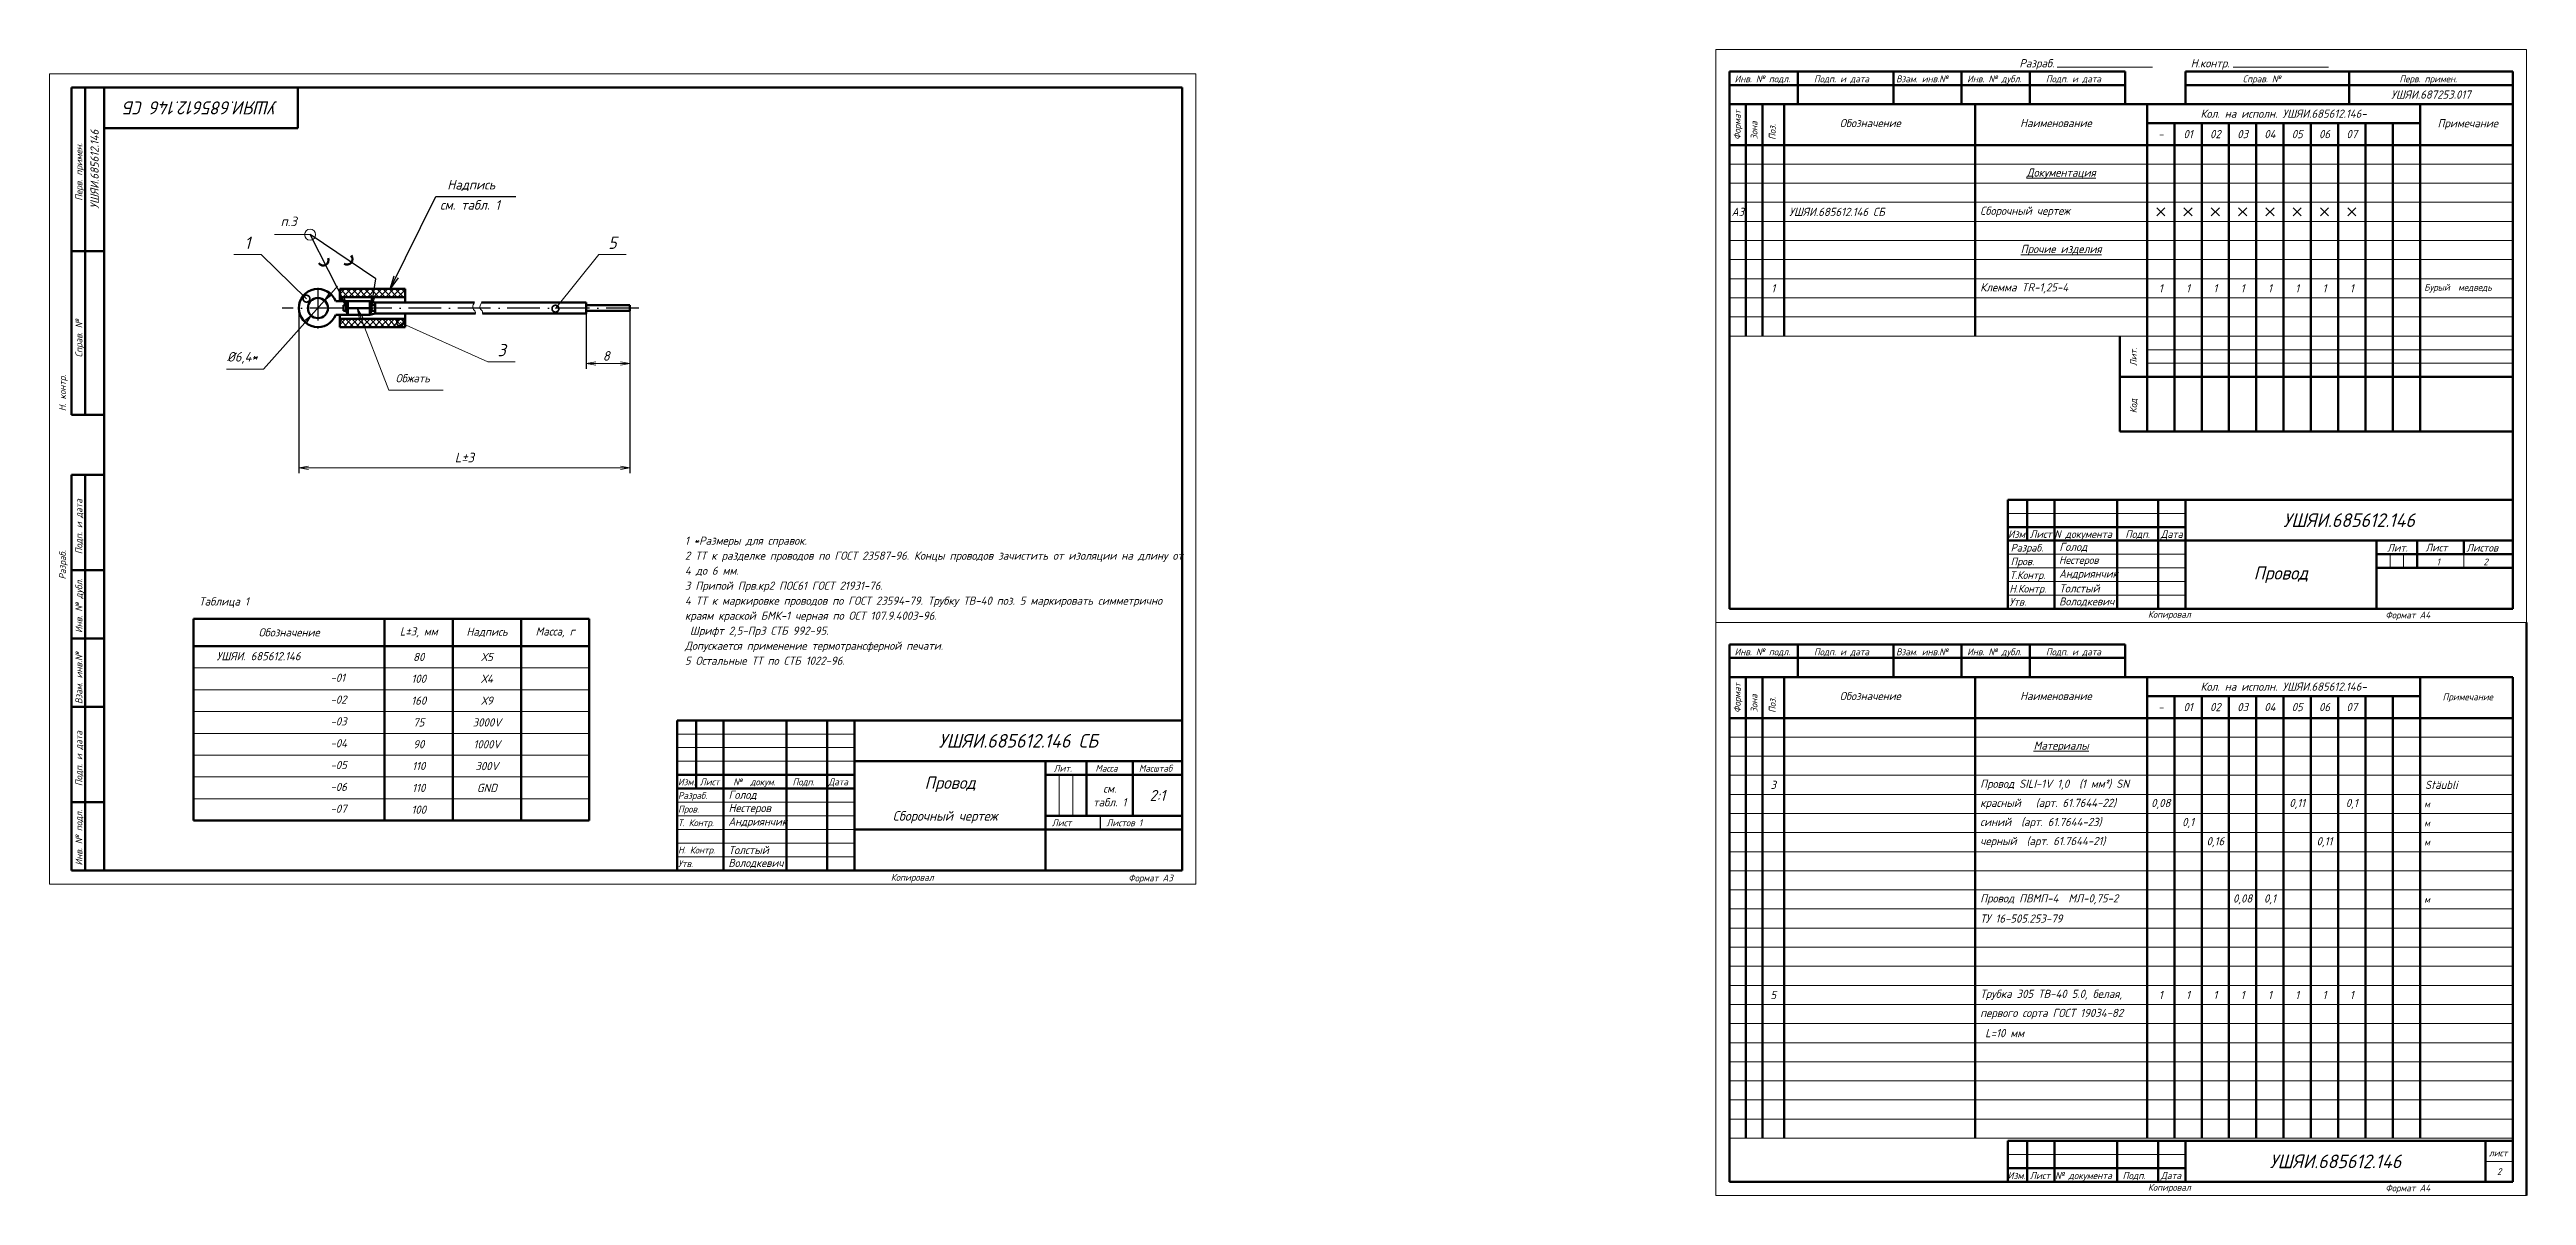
# Model space of a CAD drawing. Header units: millimetres. Extents: x 3219 to 51106, y -14166 to 2063.
# Drawn here: x 6642 to 7550, y 200 to 620 of the extents above; entities that cross this region are included whole.
import ezdxf
from ezdxf.enums import TextEntityAlignment as Align

# ---------------------------------------------------------------- set-up
doc = ezdxf.new("R2010")
doc.units = ezdxf.units.MM
doc.linetypes.add('ACAD_ISO10W100', pattern=[18, 12, -3, 0, -3])
doc.layers.get('0').update_dxf_attribs({"lineweight": 53})
for name, color, linetype, lineweight in [('01', 254, 'Continuous', 70), ('1', 1, 'Continuous', 18), ('TONK', 3, 'Continuous', 20), ('Оси', 3, 'ACAD_ISO10W100', 25), ('Размеры', 2, 'Continuous', 18), ('текст', 4, 'Continuous', 20), ('Штриховка', 80, 'Continuous', 20)]:
    doc.layers.add(name, color=color, linetype=linetype, lineweight=lineweight)
doc.layers.add('FORMAT', color=2, linetype='Continuous')
doc.styles.add('Arial', font='arial.ttf', dxfattribs={"height": 3})
doc.styles.add('гост', font='GOST Common Italic.ttf')
doc.dimstyles.new('Arial', dxfattribs={"dimscale": 0, "dimtxt": 3, "dimasz": 3, "dimexe": 2, "dimexo": 0, "dimgap": 2, "dimtad": 1, "dimtoh": 1, "dimdec": 1, "dimrnd": 0.1, "dimzin": 9, "dimtxsty": 'Arial', "dimblk": 'OPEN', "dimcen": -3, "dimdle": 1.25, "dimclrd": 256, "dimclre": 256, "dimclrt": 256, "dimadec": 1, "dimazin": 2, "dimtfac": 1, "dimtdec": 1, "dimtmove": 0, "dimatfit": 3, "dimldrblk": 'DOTSMALL', "dimfxl": 2, "dimtvp": 1.5, "dimtolj": 1, "dimtzin": 1, "dimlwd": -1, "dimarcsym": 0})
doc.dimstyles.new('Arial гост', dxfattribs={"dimscale": 0, "dimtxt": 3.5, "dimasz": 3.5, "dimexe": 2, "dimexo": 0, "dimgap": 2, "dimtad": 1, "dimtoh": 1, "dimdec": 1, "dimrnd": 0.1, "dimzin": 9, "dimtxsty": 'гост', "dimblk": 'OPEN', "dimcen": -3, "dimdle": 1.25, "dimclrd": 256, "dimclre": 256, "dimclrt": 256, "dimadec": 1, "dimazin": 2, "dimtfac": 1, "dimtdec": 1, "dimtmove": 0, "dimatfit": 3, "dimldrblk": 'DOTSMALL', "dimfxl": 2, "dimtvp": 1.5, "dimtolj": 1, "dimtzin": 1, "dimlwd": -1, "dimarcsym": 0})
doc.dimstyles.new('Arial1', dxfattribs={"dimtxt": 3, "dimasz": 3, "dimexe": 2, "dimexo": 0, "dimgap": 2, "dimtad": 2, "dimdec": 1, "dimrnd": 0.1, "dimzin": 9, "dimtxsty": 'Arial', "dimblk": 'OPEN', "dimcen": -3, "dimdle": 1.25, "dimclrd": 256, "dimclre": 256, "dimclrt": 256, "dimadec": 0, "dimazin": 2, "dimtfac": 1, "dimtdec": 1, "dimtmove": 1, "dimatfit": 0, "dimldrblk": 'DOTSMALL', "dimfxl": 2, "dimtvp": 1.5, "dimtolj": 1, "dimtzin": 1, "dimlwd": 25, "dimlwe": 25, "dimarcsym": 0})
doc.dimstyles.new('Arial2  гост', dxfattribs={"dimscale": 0, "dimtxt": 3.5, "dimasz": 3.5, "dimexe": 2, "dimexo": 0, "dimgap": 1, "dimtad": 1, "dimtoh": 1, "dimdec": 1, "dimlfac": 0.5, "dimrnd": 0.1, "dimzin": 9, "dimtxsty": 'гост', "dimblk": 'OPEN', "dimcen": -4, "dimdle": 1.25, "dimclrd": 256, "dimclre": 256, "dimclrt": 256, "dimadec": 1, "dimazin": 2, "dimtfac": 1, "dimtdec": 1, "dimtmove": 0, "dimatfit": 3, "dimldrblk": 'DOTSMALL', "dimfxl": 2, "dimtvp": 1.5, "dimtolj": 1, "dimtzin": 1, "dimlwd": -1, "dimarcsym": 0})

msp = doc.modelspace()

# ---------------------------------------------------------------- texts
at = {"layer": 'FORMAT', "style": 'гост'}
for s, height, p in [('Справ. №', 2.5, (7452.84, 608.46)), ('Перв. примен.', 2.5, (7513.84, 608.46)), ('Примечание', 3, (7528.34, 591.96)), ('Примечание', 2.5, (7528.34, 381.96))]:
    msp.add_text(s, height=height, dxfattribs=at).set_placement(p, align=Align.CENTER)
for s, p in [('Перв. примен.', (6654.19, 575.59)), ('Справ. №', (6654.19, 514.59))]:
    msp.add_text(s, height=2.5, rotation=90, dxfattribs=at).set_placement(p, align=Align.CENTER)
at = {"layer": 'TONK', "style": 'гост'}
for s, height, p in [('Изм.', 2.8, (7359.84, 441.46)), ('Разраб.', 2.8, (7360.84, 436.46)), ('Лист', 2.8, (7367.84, 441.46)), ('N документа', 2.8, (7376.84, 441.46)), ('Подп.', 2.8, (7402.84, 441.46)), ('Дата', 2.8, (7415.84, 441.46)), ('Лит.', 2.8, (7498.84, 436.46)), ('Лист', 2.8, (7512.85, 436.53)), ('Листов ', 2.8, (7527.84, 436.46)), ('Пров.', 2.8, (7360.84, 431.46)), ('Т.Контр.', 2.8, (7360.52, 426.44)), ('1', 2.5, (7516.9, 431.42)), ('2', 2.5, (7534.1, 431.42)), ('Утв.', 2.8, (7360.37, 416.61)), ('Н.Контр.', 2.8, (7360.37, 421.43)), ('Изм.', 2.6, (7359.69, 206.46)), ('Лист', 2.6, (7367.84, 206.46)), ('№ документа', 2.6, (7377.1, 206.46)), ('Подп.', 2.6, (7401.84, 206.46)), ('Дата', 2.6, (7415.84, 206.46)), ('лист', 2.5, (7536.05, 214.8))]:
    msp.add_text(s, height=height, dxfattribs=at).set_placement(p)
for s, insert, char_height, width, attachment_point in [('{\\LДокументация}', (7379.34, 574.96), 3, 63, 5), (' Сборочный чертеж', (7347.84, 560.96), 3, 63, 4), (' УШЯИ.685612.146 СБ', (7277.84, 560.96), 3, 70, 4), ('{\\LПрочие изделия}', (7379.34, 546.96), 3, 63, 5), ('1', (7273.84, 532.96), 3, 8, 5), ('1', (7273.84, 532.96), 3, 8, 5), (' Клемма TR-1,25-4', (7347.84, 532.96), 3, 63, 4), (' Бурый  медведь', (7510.84, 532.96), 2.5, 34, 4), ('{\\LМатериалы}', (7379.34, 364.96), 3, 63, 5), ('3', (7273.84, 350.96), 3, 7.6276, 5), (' красный   (арт. 61.7644-22)  ', (7347.84, 343.96), 3, 63, 4), (' Провод SILI-1V 1,0  (1 мм²) SN', (7347.84, 350.96), 3, 63, 4), (' Stäubli ', (7510.84, 350.96), 3, 34, 4), (' синий  (арт. 61.7644-23)  ', (7347.84, 336.96), 3, 60, 4), (' м', (7510.84, 343.96), 2.5, 34, 4), (' м', (7510.84, 336.96), 2.5, 34, 4), (' черный  (арт. 61.7644-21)  ', (7347.84, 329.96), 3, 60, 4), (' м', (7510.84, 329.96), 2.5, 34, 4), (' Провод ПВМП-4  МЛ-0,75-2', (7347.84, 308.96), 3, 63, 4), (' м', (7510.84, 308.96), 2.5, 34, 4), (' ТУ 16-505.253-79', (7347.84, 301.96), 3, 63, 4), ('5', (7273.84, 273.96), 3, 8, 5), (' Трубка 305 ТВ-40 5.0, белая,', (7347.84, 273.96), 3, 63, 4), (' первого сорта ГОСТ 19034-82 ', (7347.84, 266.96), 3, 63, 4), ('  L=10 мм', (7347.84, 259.96), 3, 63, 4), ('2', (7539.84, 209.21), 2.5, 10, 5)]:
    msp.add_mtext(s, dxfattribs=dict(at, insert=insert, char_height=char_height, width=width, attachment_point=attachment_point))
at = {"layer": 'Размеры', "style": 'гост'}
for s, height, p in [('Инв. № подл.', 2.5, (7269.84, 608.46)), ('Подп. и дата', 2.5, (7298.84, 608.46)), ('Инв. № дубл.', 2.5, (7354.84, 608.46)), ('Разраб.', 3, (7370.44, 613.94)), ('Подп. и дата', 2.5, (7383.84, 608.46)), ('Н.контр.', 3, (7433.94, 613.94)), ('Обозначение', 3, (7309.4, 592.02)), ('Наименование', 3, (7377.42, 592.02)), ('Инв. № подл.', 2.5, (7269.84, 398.46)), ('Подп. и дата', 2.5, (7298.84, 398.46)), ('Инв. № дубл.', 2.5, (7354.84, 398.46)), ('Подп. и дата', 2.5, (7383.84, 398.46)), ('Обозначение', 3, (7309.4, 382.02)), ('Наименование', 3, (7377.42, 382.02))]:
    msp.add_text(s, height=height, dxfattribs=at).set_placement(p, align=Align.CENTER)
for s, height, p in [('Взам. инв.№', 2.5, (7318.84, 608.46)), ('Надпись ', 3.5, (6787.92, 569.16)), ('см. табл. 1', 3.5, (6785.3, 561.77)), ('п.3', 3.5, (6726.86, 555.74)), ('Обжать', 3, (6769.01, 498.49)), ('Взам. инв.№', 2.5, (7318.84, 398.46)), ('Сборочный чертеж', 3.5, (6951.18, 337.82))]:
    msp.add_text(s, height=height, dxfattribs=at).set_placement(p)
for s, p in [('Формат', (7261.88, 592.83)), ('Зона', (7268.06, 590.78)), ('Поз.', (7274.73, 590.22)), ('Лит.', (7407.06, 507.78)), ('Н. контр.', (6648.19, 494.59)), ('Код', (7407.06, 489.78)), ('Подп. и дата', (6654.19, 445.59)), ('Разраб.', (6648.19, 431.59)), ('Инв. № дубл.', (6654.19, 416.59)), ('Формат', (7261.88, 382.83)), ('Зона', (7268.06, 380.78)), ('Поз.', (7274.73, 380.22)), ('Подп. и дата', (6654.19, 360.59)), ('Инв. № подл.', (6654.19, 331.59))]:
    msp.add_text(s, height=2.5, rotation=90, dxfattribs=at).set_placement(p, align=Align.CENTER)
msp.add_text('Взам. инв.№', height=2.5, rotation=90, dxfattribs=at).set_placement((6654.19, 380.59))
at = {"layer": 'Размеры', "ltscale": 1.5, "attachment_point": 5, "style": 'гост'}
for s, insert, char_height, width, rotation in [('УШЯИ.685612.146 СБ', (6697.69, 599.09), 4.8, 71, 180), ('УШЯИ.685612.146', (6658.69, 576.59), 3, 60, 90)]:
    msp.add_mtext(s, dxfattribs=dict(at, insert=insert, char_height=char_height, width=width, rotation=rotation))
at = {"layer": 'Размеры', "style": 'гост'}
for s, insert, char_height, width, attachment_point in [('УШЯИ.687253.017', (7514.84, 603.96), 3, 60, 5), ('01', (7425.84, 589.46), 3, 10, 5), ('Кол. на исполн. УШЯИ.685612.146-', (7460.84, 596.96), 3, 100, 5), ('02', (7435.84, 589.46), 3, 10, 5), ('03', (7445.84, 589.46), 3, 10, 5), ('04', (7455.84, 589.46), 3, 10, 5), ('05', (7465.84, 589.46), 3, 10, 5), ('06', (7475.84, 589.46), 3, 10, 5), ('07', (7485.84, 589.46), 3, 10, 5), ('-', (7415.84, 589.46), 3, 10, 5), ('А3', (7260.84, 560.96), 3, 6, 5), ('1', (6714.72, 549.64), 4.5, 10, 5), ('5', (6848.47, 549.64), 4.5, 10, 5), ('1', (7415.84, 532.96), 3, 10, 5), ('1', (7425.84, 532.96), 3, 10, 5), ('1', (7435.84, 532.96), 3, 10, 5), ('1', (7445.84, 532.96), 3, 10, 5), ('1', (7455.84, 532.96), 3, 10, 5), ('1', (7465.84, 532.96), 3, 10, 5), ('1', (7475.84, 532.96), 3, 10, 5), ('1', (7485.84, 532.96), 3, 10, 5), ('3', (6807.85, 510.3), 4.5, 10, 5), ('УШЯИ.685612.146', (7484.84, 447.96), 5, 120, 5), (' Голод', (7376.84, 437.96), 3, 23, 4), (' Андриянчик', (7376.84, 427.96), 2.9, 23, 4), (' Нестеров ', (7376.84, 432.96), 2.8, 23, 4), (' Володкевич', (7376.84, 417.96), 2.9, 23, 4), (' Толстый', (7376.84, 422.96), 3, 23, 4), ('Кол. на исполн. УШЯИ.685612.146-', (7460.84, 386.96), 3, 100, 5), ('-', (7415.84, 379.46), 3, 10, 5), ('01', (7425.84, 379.46), 3, 10, 5), ('02', (7435.84, 379.46), 3, 10, 5), ('03', (7445.84, 379.46), 3, 10, 5), ('04', (7455.84, 379.46), 3, 10, 5), ('05', (7465.84, 379.46), 3, 10, 5), ('06', (7475.84, 379.46), 3, 10, 5), ('07', (7485.84, 379.46), 3, 10, 5), (' Голод ', (6889.19, 347.09), 3, 23, 4), ('см.\\Pтабл. 1', (7030.69, 347.09), 3, 17, 5), ('2:1', (7048.19, 347.09), 4, 18, 5), ('0,08', (7415.84, 343.96), 3, 10, 5), ('0,11', (7465.84, 343.96), 3, 10, 5), ('0,1', (7485.84, 343.96), 3, 10, 5), (' Андриянчик', (6889.19, 337.09), 2.9, 23, 4), (' Нестеров ', (6889.19, 342.09), 3, 23, 4), ('0,1', (7425.84, 336.96), 3, 10, 5), (' Толстый', (6889.19, 327.09), 3, 23, 4), ('0,16', (7435.84, 329.96), 3, 10, 5), ('0,11', (7475.84, 329.96), 3, 10, 5), (' Володкевич', (6889.19, 322.09), 2.9, 23, 4), ('0,08', (7445.84, 308.96), 3, 10, 5), ('0,1', (7455.84, 308.96), 3, 10, 5), ('1', (7415.84, 273.96), 3, 10, 5), ('1', (7425.84, 273.96), 3, 10, 5), ('1', (7435.84, 273.96), 3, 10, 5), ('1', (7445.84, 273.96), 3, 10, 5), ('1', (7455.84, 273.96), 3, 10, 5), ('1', (7465.84, 273.96), 3, 10, 5), ('1', (7475.84, 273.96), 3, 10, 5), ('1', (7485.84, 273.96), 3, 10, 5), ('УШЯИ.685612.146', (7479.84, 212.96), 5, 110, 5)]:
    msp.add_mtext(s, dxfattribs=dict(at, insert=insert, char_height=char_height, width=width, attachment_point=attachment_point))
at = {"layer": 'Размеры', "insert": (6875.02, 441.96), "char_height": 3, "width": 183.2481, "attachment_point": 1, "line_spacing_factor": 1.1, "style": 'гост'}
msp.add_mtext('1 *Размеры для справок.\\P2 ТТ к разделке проводов по ГОСТ 23587-96. Концы проводов зачистить от изоляции на длину от 4 до 6 мм.\\P3 Припой Прв.кр2 ПОС61 ГОСТ 21931-76.\\P4 ТТ к маркировке проводов по ГОСТ 23594-79. Трубку ТВ-40 поз. 5 маркировать симметрично краям краской БМК-1 черная по ОСТ 107.9.4003-96.\\P Шрифт 2,5-Пр3 СТБ 992-95.\\PДопускается применение термотрансферной печати.\\P5 Остальные ТТ по СТБ 1022-96.', dxfattribs=at)
at = {"layer": 'Размеры', "ltscale": 1.5, "attachment_point": 5, "style": 'гост'}
for s, insert, char_height, width in [('Провод', (7459.84, 427.96), 4.8, 70), ('УШЯИ.685612.146 СБ', (6997.19, 367.09), 5, 120), ('Провод', (6972.19, 351.14), 4.5, 70)]:
    msp.add_mtext(s, dxfattribs=dict(at, insert=insert, char_height=char_height, width=width))
at = {"layer": 'текст', "style": 'гост'}
for s, p in [('Таблица 1', (6696.99, 416.68)), ('УШЯИ. 685612.146', (6703.41, 396.62)), ('-01', (6745.13, 388.71)), ('-02', (6745.13, 380.71)), ('-03', (6745.13, 372.71)), ('-04', (6745.13, 364.71)), ('-05', (6745.13, 356.71)), ('-06', (6745.13, 348.71)), ('-07', (6745.13, 340.71))]:
    msp.add_text(s, height=3, dxfattribs=at).set_placement(p)
at = {"layer": 'текст', "char_height": 3, "attachment_point": 5, "style": 'гост'}
for s, insert, width in [('L%%P3, мм', (6777.48, 406.84), 25), ('Надпись', (6802.48, 406.84), 25), ('Масса, г', (6827.48, 406.84), 25), ('Обозначение', (6729.98, 406.84), 70), ('100', (6777.48, 389.84), 25), ('80', (6777.48, 397.84), 25), ('Х4', (6802.48, 389.84), 25), ('Х5', (6802.48, 397.84), 25), ('160', (6777.48, 381.84), 25), ('Х9', (6802.48, 381.84), 25), ('75', (6777.48, 373.84), 25), ('3000V', (6802.48, 373.84), 25), ('90', (6777.48, 365.84), 25), ('1000V', (6802.48, 365.84), 25), ('110', (6777.48, 357.84), 25), ('300V', (6802.48, 357.84), 25), ('110', (6777.48, 349.84), 25), ('GND', (6802.48, 349.84), 25), ('100', (6777.48, 341.84), 25)]:
    msp.add_mtext(s, dxfattribs=dict(at, insert=insert, width=width))
at = {"layer": 'Штриховка', "style": 'гост'}
for s, p in [('Копировал', (7411.14, 412.18)), ('Формат А4', (7498.15, 411.96)), ('Изм.', (6872.49, 350.8)), ('Разраб.', (6872.49, 345.8)), ('Лист', (6880.49, 350.8)), ('Дата', (6927.6, 350.8)), ('Пров.', (6872.49, 340.8)), ('Т. Контр.', (6872.49, 335.8)), ('Лист ', (7009.49, 335.8)), ('Листов 1', (7029.49, 335.8)), ('Н. Контр.', (6872.49, 325.8)), ('Утв.', (6872.49, 320.8)), ('Копировал', (6950.49, 315.8)), ('Формат А3', (7037.5, 315.59)), ('Копировал', (7411.14, 202.18)), ('Формат А4', (7498.15, 201.96))]:
    msp.add_text(s, height=2.5, dxfattribs=at).set_placement(p)
for s, p in [('Лит.', (7013.49, 355.8)), ('Масса', (7029.49, 355.8)), ('Масштаб', (7047.49, 355.8)), ('№  докум.', (6900.49, 350.8)), ('Подп.', (6918.49, 350.8))]:
    msp.add_text(s, height=2.5, dxfattribs=at).set_placement(p, align=Align.CENTER)

# ---------------------------------------------------------------- blocks, each defined once
blk = doc.blocks.new('_Open')
at = {"color": 0, "linetype": 'ByBlock', "lineweight": -2}
for p, q in [((-1, 0.17), (0, 0)), ((-1, -0.17), (0, 0)), ((0, 0), (-1, 0))]:
    blk.add_line(p, q, dxfattribs=at)
blk = doc.blocks.new('*D666')
at = {"layer": 'Defpoints', "color": 0, "transparency": 16777216}
for p in [(6743, 528.47), (6738.07, 522.95)]:
    blk.add_point(p, dxfattribs=at)
at = {"layer": 'Размеры', "transparency": 16777216}
for p, q in [((6743, 528.47), (6738.07, 522.95)), ((6745.33, 531.08), (6747.66, 533.69)), ((6720.56, 503.33), (6735.74, 520.34)), ((6707.09, 503.33), (6720.56, 503.33))]:
    blk.add_line(p, q, dxfattribs=at)
at = {"layer": 'Размеры', "transparency": 16777216, "xscale": 3.5, "yscale": 3.5, "zscale": 3.5}
for p, rotation in [((6743, 528.47), 228.2478388657663), ((6738.07, 522.95), 48.2478388657663)]:
    blk.add_blockref('_Open', p, dxfattribs=dict(at, rotation=rotation))
at = {"layer": 'Размеры', "transparency": 16777216, "insert": (6712.82, 507.43), "char_height": 3.5, "attachment_point": 5, "style": 'гост'}
blk.add_mtext('\\A1;%%C6,4*', dxfattribs=at)
blk = doc.blocks.new('_DotSmall')
at = {"color": 0, "linetype": 'ByBlock', "const_width": 0.5}
blk.add_lwpolyline([(-0.0625, 0, 1), (0.0625, 0, 1)], format="xyb", close=True, dxfattribs=at)
blk = doc.blocks.new('*D667')
at = {"layer": 'Defpoints', "color": 0, "transparency": 16777216}
for p in [(6733.53, 525.71), (6854.89, 524.71), (6854.89, 467.17)]:
    blk.add_point(p, dxfattribs=at)
at = {"layer": 'Размеры', "lineweight": -2, "transparency": 16777216}
for p, q in [((6733.53, 525.71), (6733.53, 465.17)), ((6854.89, 524.71), (6854.89, 465.17))]:
    blk.add_line(p, q, dxfattribs=at)
at = {"layer": 'Размеры', "transparency": 16777216}
blk.add_line((6737.03, 467.17), (6851.39, 467.17), dxfattribs=at)
at = {"layer": 'Размеры', "transparency": 16777216, "xscale": 3.5, "yscale": 3.5, "zscale": 3.5, "rotation": 180}
blk.add_blockref('_Open', (6733.53, 467.17), dxfattribs=at)
at = {"layer": 'Размеры', "transparency": 16777216, "xscale": 3.5, "yscale": 3.5, "zscale": 3.5}
blk.add_blockref('_Open', (6854.89, 467.17), dxfattribs=at)
at = {"layer": 'Размеры', "transparency": 16777216, "insert": (6794.21, 470.92), "char_height": 3.5, "attachment_point": 5, "style": 'гост'}
blk.add_mtext('\\A1;L%%P3', dxfattribs=at)
blk = doc.blocks.new('*D668')
at = {"layer": 'Defpoints', "color": 0, "transparency": 16777216}
for p in [(6838.89, 523.71), (6854.89, 524.71), (6854.89, 505.42)]:
    blk.add_point(p, dxfattribs=at)
at = {"layer": 'Размеры', "lineweight": -2, "transparency": 16777216}
for p, q in [((6838.89, 523.71), (6838.89, 503.42)), ((6854.89, 524.71), (6854.89, 503.42))]:
    blk.add_line(p, q, dxfattribs=at)
at = {"layer": 'Размеры', "transparency": 16777216}
blk.add_line((6842.39, 505.42), (6851.39, 505.42), dxfattribs=at)
at = {"layer": 'Размеры', "transparency": 16777216, "xscale": 3.5, "yscale": 3.5, "zscale": 3.5, "rotation": 180}
blk.add_blockref('_Open', (6838.89, 505.42), dxfattribs=at)
at = {"layer": 'Размеры', "transparency": 16777216, "xscale": 3.5, "yscale": 3.5, "zscale": 3.5}
blk.add_blockref('_Open', (6854.89, 505.42), dxfattribs=at)
at = {"layer": 'Размеры', "transparency": 16777216, "insert": (6846.2, 508.17), "char_height": 3.5, "attachment_point": 5, "style": 'гост'}
blk.add_mtext('\\A1;8', dxfattribs=at)

# ---------------------------------------------------------------- dimensions: what is measured, and where the dimension line sits
at = {"layer": 'Размеры'}
dim = msp.add_diameter_dim_2p(p1=(6743, 528.47), p2=(6738.07, 522.95), text='%%C6,4*', dimstyle='Arial гост', override={"dimscale": 1}, dxfattribs=at)
dim.commit()
dim.dimension.update_dxf_attribs({"geometry": '*D666', "text_midpoint": (6712.82, 503.33), "dimtype": 163})
dim = msp.add_linear_dim(base=(6854.89, 467.17), p1=(6733.53, 525.71), p2=(6854.89, 524.71), text='L%%P3', dimstyle='Arial гост', override={"dimscale": 1}, dxfattribs=at)
dim.commit()
dim.dimension.update_dxf_attribs({"geometry": '*D667', "text_midpoint": (6794.21, 467.17), "dimtype": 160})
dim = msp.add_linear_dim(base=(6854.89, 505.42), p1=(6838.89, 523.71), p2=(6854.89, 524.71), dimstyle='Arial2  гост', override={"dimscale": 1}, dxfattribs=at)
dim.commit()
dim.dimension.update_dxf_attribs({"geometry": '*D668', "text_midpoint": (6846.2, 505.42), "dimtype": 160})

# ---------------------------------------------------------------- hatches: boundary and pattern name
h = msp.add_hatch(color=256)
h.paths.add_polyline_path([(6751.53, 528.21, 0.138092), (6750.83, 525.71), (6751.53, 525.71)])
h.paths.add_polyline_path([(6751.53, 525.71), (6750.83, 525.71, 0.138092), (6751.53, 523.21)])
h = msp.add_hatch(color=256)
h.paths.add_polyline_path([(6759.53, 528.21, -0.138092), (6760.24, 525.71), (6759.53, 525.71)])
h.paths.add_polyline_path([(6759.53, 525.71), (6760.24, 525.71, -0.138092), (6759.53, 523.21)])
at = {"layer": 'Штриховка'}
h = msp.add_hatch(dxfattribs=at)
h.set_pattern_fill('ANSI37', color=256, scale=0.5, style=0)
h.set_pattern_definition([(45, (4186.7965, -1242.901), (-1.122532, 1.122532), []), (135, (4186.7965, -1242.901), (-1.122532, -1.122532), [])])
h.paths.add_polyline_path([(6772.53, 529.71), (6772.53, 532.71), (6748.53, 532.71), (6748.53, 529.71)])
h.paths.add_polyline_path([(6772.53, 518.71), (6772.53, 521.71), (6748.53, 521.71), (6748.53, 518.71)])

# ---------------------------------------------------------------- linework, layer by layer
for p, q in [((7257.84, 612.46), (7257.84, 415.46)), ((7402.84, 612.46), (7257.84, 612.46)), ((7282.84, 600.46), (7282.84, 612.46)), ((7317.84, 600.46), (7317.84, 612.46)), ((7342.84, 600.46), (7342.84, 612.46)), ((7367.84, 600.46), (7367.84, 612.46)), ((7402.84, 600.46), (7402.84, 612.46)), ((7424.84, 600.46), (7424.84, 612.46)), ((7424.84, 612.46), (7544.84, 612.46)), ((7484.84, 600.46), (7484.84, 612.46)), ((7544.84, 612.46), (7544.84, 600.46)), ((6650.19, 486.59), (6650.19, 606.59)), ((6650.19, 606.59), (6662.19, 606.59)), ((6655.19, 486.59), (6655.19, 606.59)), ((6662.19, 319.59), (6662.19, 606.59)), ((6662.19, 606.59), (7057.19, 606.59)), ((7057.19, 606.59), (7057.19, 319.59)), ((7257.84, 607.46), (7402.84, 607.46)), ((7257.84, 600.46), (7544.84, 600.46)), ((7257.84, 415.46), (7257.84, 600.46)), ((7263.84, 600.46), (7263.84, 515.46)), ((7269.84, 600.46), (7269.84, 515.46)), ((7277.84, 600.46), (7277.84, 515.46)), ((7347.84, 600.46), (7347.84, 515.46)), ((7410.84, 600.46), (7410.84, 480.46)), ((7424.84, 607.46), (7544.84, 607.46)), ((7510.84, 600.46), (7510.84, 480.46)), ((7544.84, 600.46), (7544.84, 415.46)), ((7410.84, 593.46), (7510.84, 593.46)), ((7420.84, 593.46), (7420.84, 480.46)), ((7430.84, 593.46), (7430.84, 480.46)), ((7440.84, 593.46), (7440.84, 480.46)), ((7450.84, 593.46), (7450.84, 480.46)), ((7460.84, 593.46), (7460.84, 480.46)), ((7470.84, 593.46), (7470.84, 480.46)), ((7480.84, 593.46), (7480.84, 480.46)), ((7490.84, 593.46), (7490.84, 480.46)), ((7500.84, 593.46), (7500.84, 480.46)), ((7544.84, 585.46), (7257.84, 585.46)), ((6662.19, 546.59), (6650.19, 546.59)), ((6759.53, 528.21), (6747.07, 528.21)), ((6772.53, 532.71), (6748.53, 532.71)), ((6748.53, 528.21), (6748.53, 532.71)), ((6772.53, 529.71), (6748.53, 529.71)), ((6750.94, 526.71), (6749.86, 526.71)), ((6749.86, 526.71), (6749.86, 524.71)), ((6751.53, 528.21), (6751.53, 523.21)), ((6751.53, 528.21), (6751.53, 523.21)), ((6751.53, 528.21), (6751.53, 523.21)), ((6759.53, 528.21), (6759.53, 523.21)), ((6759.53, 528.21), (6759.53, 523.21)), ((6761.53, 527.71), (6759.53, 528.21)), ((6761.53, 526.71), (6760.13, 526.71)), ((6761.53, 527.71), (6761.53, 523.71)), ((6797.9, 527.71), (6761.53, 527.71)), ((6771.53, 532.71), (6771.53, 532.71)), ((6772.53, 532.71), (6772.53, 527.71)), ((6838.89, 527.71), (6800.51, 527.71)), ((6838.89, 523.71), (6838.89, 527.71)), ((6838.89, 526.71), (6854.89, 526.71)), ((6854.89, 526.71), (6854.89, 524.71)), ((6759.53, 523.21), (6747.07, 523.21)), ((6748.53, 523.21), (6748.53, 518.71)), ((6772.53, 521.71), (6748.53, 521.71)), ((6772.53, 518.71), (6748.53, 518.71)), ((6750.94, 524.71), (6749.86, 524.71)), ((6761.53, 523.71), (6759.53, 523.21)), ((6761.53, 524.71), (6760.13, 524.71)), ((6798.24, 523.71), (6761.53, 523.71)), ((6771.53, 521.71), (6763.53, 521.71)), ((6771.53, 521.71), (6763.53, 521.71)), ((6771.53, 521.71), (6763.53, 521.71)), ((6772.53, 523.71), (6772.53, 518.71)), ((6838.89, 523.71), (6800.86, 523.71)), ((6838.89, 524.71), (6854.89, 524.71)), ((7400.84, 480.46), (7400.84, 515.46)), ((7400.84, 500.46), (7544.84, 500.46)), ((6662.19, 486.59), (6650.19, 486.59)), ((7400.84, 480.46), (7544.84, 480.46)), ((6662.19, 464.59), (6650.19, 464.59)), ((6650.19, 464.59), (6650.19, 319.59)), ((6655.19, 319.59), (6655.19, 464.59)), ((7359.84, 455.46), (7544.84, 455.46)), ((7359.84, 455.46), (7359.84, 415.46)), ((7366.84, 455.46), (7366.84, 440.46)), ((7376.84, 455.46), (7376.84, 415.46)), ((7399.84, 455.46), (7399.84, 415.46)), ((7414.84, 455.46), (7414.84, 415.46)), ((7424.84, 455.46), (7424.84, 415.46)), ((7424.84, 445.46), (7359.84, 445.46)), ((7359.84, 440.46), (7424.84, 440.46)), ((7424.84, 440.46), (7544.84, 440.46)), ((7494.84, 415.46), (7494.84, 440.46)), ((7509.84, 440.46), (7509.84, 430.46)), ((7526.84, 435.46), (7526.84, 440.46)), ((6662.19, 429.59), (6650.19, 429.59)), ((7494.84, 435.46), (7544.84, 435.46)), ((7494.84, 430.46), (7544.84, 430.46)), ((6839.98, 411.84), (6694.98, 411.84)), ((6694.98, 411.84), (6694.98, 337.84)), ((6764.98, 411.84), (6764.98, 337.84)), ((6789.98, 411.84), (6789.98, 337.84)), ((6814.98, 411.84), (6814.98, 337.84)), ((6839.98, 411.84), (6839.98, 337.84)), ((6839.98, 411.84), (6839.98, 337.84)), ((7544.84, 415.46), (7257.84, 415.46)), ((7549.84, 200.46), (7549.84, 410.46)), ((6662.19, 404.59), (6650.19, 404.59)), ((6839.98, 401.84), (6694.98, 401.84)), ((7257.84, 402.46), (7257.84, 205.46)), ((7402.84, 402.46), (7257.84, 402.46)), ((7282.84, 390.46), (7282.84, 402.46)), ((7317.84, 390.46), (7317.84, 402.46)), ((7342.84, 390.46), (7342.84, 402.46)), ((7367.84, 390.46), (7367.84, 402.46)), ((7402.84, 390.46), (7402.84, 402.46)), ((7257.84, 397.46), (7402.84, 397.46)), ((7257.84, 390.46), (7544.84, 390.46)), ((7257.84, 205.46), (7257.84, 390.46)), ((7263.84, 390.46), (7263.84, 221.46)), ((7269.84, 390.46), (7269.84, 221.46)), ((7277.84, 390.46), (7277.84, 221.46)), ((7347.84, 390.46), (7347.84, 221.46)), ((7410.84, 390.46), (7410.84, 221.46)), ((7510.84, 390.46), (7510.84, 221.46)), ((7544.84, 390.46), (7544.84, 205.46)), ((7410.84, 383.46), (7510.84, 383.46)), ((7420.84, 383.46), (7420.84, 221.46)), ((7430.84, 383.46), (7430.84, 221.46)), ((7440.84, 383.46), (7440.84, 221.46)), ((7450.84, 383.46), (7450.84, 221.46)), ((7460.84, 383.46), (7460.84, 221.46)), ((7470.84, 383.46), (7470.84, 221.46)), ((7480.84, 383.46), (7480.84, 221.46)), ((7490.84, 383.46), (7490.84, 221.46)), ((7500.84, 383.46), (7500.84, 221.46)), ((6662.19, 379.59), (6650.19, 379.59)), ((6872.19, 374.59), (6872.19, 319.59)), ((7057.19, 374.59), (6872.19, 374.59)), ((6879.19, 374.59), (6879.19, 349.59)), ((6889.19, 374.59), (6889.19, 319.59)), ((6912.19, 374.59), (6912.19, 319.59)), ((6927.19, 374.59), (6927.19, 319.59)), ((6937.19, 374.59), (6937.19, 319.59)), ((7544.84, 375.46), (7257.84, 375.46)), ((6937.19, 354.59), (6872.19, 354.59)), ((7057.19, 359.59), (6937.19, 359.59)), ((7007.19, 359.59), (7007.19, 319.59)), ((7057.19, 354.59), (7007.19, 354.59)), ((7022.19, 359.59), (7022.19, 339.59)), ((7039.19, 359.59), (7039.19, 339.59)), ((6937.19, 349.59), (6872.19, 349.59)), ((6662.19, 344.59), (6650.19, 344.59)), ((6839.98, 337.84), (6694.98, 337.84)), ((7057.19, 339.59), (7007.19, 339.59)), ((7057.19, 334.59), (6937.19, 334.59)), ((6650.19, 319.59), (7057.19, 319.59)), ((7359.84, 220.46), (7544.84, 220.46)), ((7359.84, 220.46), (7359.84, 205.46)), ((7366.84, 205.46), (7366.84, 220.46)), ((7376.84, 220.46), (7376.84, 205.46)), ((7399.84, 220.46), (7399.84, 205.46)), ((7414.84, 220.46), (7414.84, 205.46)), ((7424.84, 220.46), (7424.84, 205.46)), ((7534.84, 205.46), (7534.84, 220.46)), ((7424.84, 210.46), (7359.84, 210.46)), ((7544.84, 205.46), (7257.84, 205.46))]:
    msp.add_line(p, q)
for points in [[(6733.19, 606.59), (6733.19, 605.59), (6733.19, 591.59)], [(6733.19, 591.59), (6663.19, 591.59), (6662.19, 591.59)], [(6662.19, 464.59), (6650.19, 464.59)], [(7402.84, 390.46), (7402.84, 402.46)], [(7402.84, 390.46), (7402.84, 402.46)], [(7402.84, 390.46), (7402.84, 402.46)]]:
    msp.add_lwpolyline(points)
msp.add_circle((6740.53, 525.71), 3.7)
for centre, radius, start, end in [((6751.26, 543.63), 1.99, 236.40301, 41.08332), ((6742.46, 543.31), 1.99, 216.90149, 21.58179), ((6740.53, 525.71), 7, 20.92483, 339.07517), ((6755.62, 525.71), 4.79, 148.55059, 211.44941), ((6755.45, 525.71), 4.79, 328.55059, 31.44941)]:
    msp.add_arc(centre, radius, start, end)
at = {"layer": '01'}
msp.add_line((6759.53, 525.71), (6751.53, 525.71), dxfattribs=at)
at = {"layer": '1'}
for p, q in [((6839.98, 393.84), (6694.98, 393.84)), ((6839.98, 385.84), (6694.98, 385.84)), ((6839.98, 377.84), (6694.98, 377.84)), ((6839.98, 369.84), (6694.98, 369.84)), ((6839.98, 361.84), (6694.98, 361.84)), ((6839.98, 353.84), (6694.98, 353.84)), ((6839.98, 345.84), (6694.98, 345.84)), ((6839.98, 337.84), (6694.98, 337.84))]:
    msp.add_line(p, q, dxfattribs=at)
for points, knots in [([(6797.9, 527.71), (6797.79, 527.45), (6797.31, 526.7), (6797.14, 525.38), (6798.29, 524.63), (6798.28, 523.95), (6798.24, 523.71)], [1.981598, 1.981598, 1.981598, 1.981598, 2.831574, 4.247199, 5.578608, 6.276254, 6.276254, 6.276254, 6.276254]), ([(6800.51, 527.71), (6800.4, 527.46), (6799.94, 526.73), (6799.77, 525.43), (6800.94, 524.67), (6800.91, 523.96), (6800.86, 523.71)], [2.032447, 2.032447, 2.032447, 2.032447, 2.831574, 4.247199, 5.578608, 6.321872, 6.321872, 6.321872, 6.321872])]:
    msp.add_open_spline(points, degree=3, knots=knots, dxfattribs=at)
at = {"layer": 'FORMAT'}
for p, q in [((7257.84, 612.46), (7257.84, 600.46)), ((7544.84, 612.46), (7544.84, 600.46)), ((6650.19, 606.59), (6662.19, 606.59)), ((7312.84, 600.46), (7257.84, 600.46)), ((7257.84, 415.46), (7257.84, 600.46)), ((7257.84, 415.46), (7257.84, 600.46)), ((7544.84, 600.46), (7544.84, 415.46)), ((7414.34, 559.46), (7417.34, 562.46)), ((7414.34, 562.46), (7417.34, 559.46)), ((7424.34, 559.46), (7427.34, 562.46)), ((7424.34, 562.46), (7427.34, 559.46)), ((7434.34, 559.46), (7437.34, 562.46)), ((7434.34, 562.46), (7437.34, 559.46)), ((7444.34, 559.46), (7447.34, 562.46)), ((7444.34, 562.46), (7447.34, 559.46)), ((7454.34, 559.46), (7457.34, 562.46)), ((7454.34, 562.46), (7457.34, 559.46)), ((7464.34, 559.46), (7467.34, 562.46)), ((7464.34, 562.46), (7467.34, 559.46)), ((7474.34, 559.46), (7477.34, 562.46)), ((7474.34, 562.46), (7477.34, 559.46)), ((7484.34, 559.46), (7487.34, 562.46)), ((7484.34, 562.46), (7487.34, 559.46)), ((7257.84, 402.46), (7257.84, 390.46)), ((7312.84, 390.46), (7257.84, 390.46)), ((7257.84, 205.46), (7257.84, 390.46)), ((7257.84, 205.46), (7257.84, 390.46)), ((7544.84, 390.46), (7544.84, 205.46)), ((7027.19, 339.59), (7027.19, 334.59)), ((6650.19, 319.59), (6662.19, 319.59)), ((7057.19, 319.59), (6872.19, 319.59)), ((7057.19, 319.59), (6872.19, 319.59)), ((7057.19, 319.59), (6872.19, 319.59))]:
    msp.add_line(p, q, dxfattribs=at)
for points in [[(7257.84, 612.46), (7397.84, 612.46), (7402.84, 612.46)], [(7257.84, 612.46), (7397.84, 612.46), (7402.84, 612.46)], [(7257.84, 612.46), (7397.84, 612.46), (7402.84, 612.46)], [(7282.84, 600.46), (7282.84, 612.46)], [(7282.84, 600.46), (7282.84, 612.46)], [(7282.84, 600.46), (7282.84, 612.46)], [(7317.84, 600.46), (7317.84, 612.46)], [(7317.84, 600.46), (7317.84, 612.46)], [(7317.84, 600.46), (7317.84, 612.46)], [(7342.84, 600.46), (7342.84, 612.46)], [(7342.84, 600.46), (7342.84, 612.46)], [(7342.84, 600.46), (7342.84, 612.46)], [(7367.84, 600.46), (7367.84, 612.46)], [(7367.84, 600.46), (7367.84, 612.46)], [(7367.84, 600.46), (7367.84, 612.46)], [(7402.84, 600.46), (7402.84, 612.46)], [(7402.84, 600.46), (7402.84, 612.46)], [(7402.84, 600.46), (7402.84, 612.46)], [(7544.84, 612.46), (7424.84, 612.46)], [(7424.84, 600.46), (7424.84, 612.46)], [(7484.84, 600.46), (7484.84, 612.46)], [(6650.19, 606.59), (6650.19, 486.59)], [(6655.19, 606.59), (6655.19, 486.59)], [(7257.84, 607.46), (7397.84, 607.46), (7402.84, 607.46)], [(7257.84, 607.46), (7397.84, 607.46), (7402.84, 607.46)], [(7257.84, 607.46), (7397.84, 607.46), (7402.84, 607.46)], [(7544.84, 600.46), (7257.84, 600.46)], [(7544.84, 607.46), (7424.84, 607.46)], [(6662.19, 546.59), (6650.19, 546.59)], [(6662.19, 486.59), (6650.19, 486.59)], [(6650.19, 319.59), (6650.19, 459.59), (6650.19, 464.59)], [(6650.19, 319.59), (6650.19, 459.59), (6650.19, 464.59)], [(6662.19, 464.59), (6650.19, 464.59)], [(6650.19, 319.59), (6650.19, 459.59), (6650.19, 464.59)], [(6655.19, 319.59), (6655.19, 459.59), (6655.19, 464.59)], [(6655.19, 319.59), (6655.19, 459.59), (6655.19, 464.59)], [(6655.19, 319.59), (6655.19, 459.59), (6655.19, 464.59)], [(6662.19, 429.59), (6650.19, 429.59)], [(6662.19, 429.59), (6650.19, 429.59)], [(6662.19, 429.59), (6650.19, 429.59)], [(6662.19, 404.59), (6650.19, 404.59)], [(6662.19, 404.59), (6650.19, 404.59)], [(6662.19, 404.59), (6650.19, 404.59)], [(7257.84, 402.46), (7397.84, 402.46), (7402.84, 402.46)], [(7257.84, 402.46), (7397.84, 402.46), (7402.84, 402.46)], [(7257.84, 402.46), (7397.84, 402.46), (7402.84, 402.46)], [(7282.84, 390.46), (7282.84, 402.46)], [(7282.84, 390.46), (7282.84, 402.46)], [(7282.84, 390.46), (7282.84, 402.46)], [(7317.84, 390.46), (7317.84, 402.46)], [(7317.84, 390.46), (7317.84, 402.46)], [(7317.84, 390.46), (7317.84, 402.46)], [(7342.84, 390.46), (7342.84, 402.46)], [(7342.84, 390.46), (7342.84, 402.46)], [(7342.84, 390.46), (7342.84, 402.46)], [(7367.84, 390.46), (7367.84, 402.46)], [(7367.84, 390.46), (7367.84, 402.46)], [(7367.84, 390.46), (7367.84, 402.46)], [(7257.84, 397.46), (7397.84, 397.46), (7402.84, 397.46)], [(7257.84, 397.46), (7397.84, 397.46), (7402.84, 397.46)], [(7257.84, 397.46), (7397.84, 397.46), (7402.84, 397.46)], [(7544.84, 390.46), (7257.84, 390.46)], [(6662.19, 379.59), (6650.19, 379.59)], [(6662.19, 379.59), (6650.19, 379.59)], [(6662.19, 379.59), (6650.19, 379.59)], [(6662.19, 344.59), (6650.19, 344.59)], [(6662.19, 344.59), (6650.19, 344.59)], [(6662.19, 344.59), (6650.19, 344.59)]]:
    msp.add_lwpolyline(points, dxfattribs=at)
at = {"layer": 'TONK'}
for p, q in [((7359.84, 450.46), (7424.84, 450.46)), ((7359.84, 435.46), (7424.84, 435.46)), ((7424.84, 430.46), (7359.84, 430.46)), ((7499.84, 430.46), (7499.84, 435.46)), ((7504.84, 435.46), (7504.84, 430.46)), ((7526.84, 430.46), (7526.84, 435.46)), ((7424.84, 425.46), (7359.84, 425.46)), ((7359.84, 420.46), (7424.84, 420.46))]:
    msp.add_line(p, q, dxfattribs=at)
at = {"layer": 'Оси'}
for p, q in [((6740.53, 533.16), (6740.53, 517.29)), ((6858.11, 525.71), (6727.43, 525.71))]:
    msp.add_line(p, q, dxfattribs=at)
at = {"layer": 'Размеры'}
for p, q in [((7252.84, 620.46), (7252.84, 410.46)), ((7549.84, 620.46), (7252.84, 620.46)), ((7549.84, 620.46), (7549.84, 410.46)), ((6642.19, 611.59), (6642.19, 314.59)), ((6642.19, 611.59), (7062.19, 611.59)), ((7062.19, 314.59), (7062.19, 611.59)), ((7062.19, 314.59), (7062.19, 611.59)), ((7062.19, 611.59), (7062.19, 314.59)), ((7062.19, 611.59), (7062.19, 314.59)), ((7062.19, 314.59), (7062.19, 609.59)), ((7377.84, 613.96), (7412.84, 613.96)), ((7442.34, 613.96), (7477.34, 613.96)), ((7544.84, 578.46), (7257.84, 578.46)), ((7544.84, 571.46), (7257.84, 571.46)), ((7544.84, 564.46), (7257.84, 564.46)), ((7544.84, 557.46), (7257.84, 557.46)), ((7544.84, 550.46), (7257.84, 550.46)), ((7544.84, 543.46), (7257.84, 543.46)), ((7544.84, 536.46), (7257.84, 536.46)), ((7544.84, 529.46), (7257.84, 529.46)), ((7544.84, 522.46), (7257.84, 522.46)), ((7544.84, 515.46), (7257.84, 515.46)), ((7410.84, 510.46), (7544.84, 510.46)), ((7544.84, 505.46), (7410.84, 505.46)), ((7252.84, 410.46), (7549.84, 410.46)), ((7252.84, 410.46), (7252.84, 200.46)), ((7549.84, 410.46), (7252.84, 410.46)), ((7549.84, 200.46), (7549.84, 410.46)), ((7549.84, 410.46), (7549.84, 200.46)), ((7549.84, 410.46), (7549.84, 200.46)), ((7549.84, 410.46), (7549.84, 200.46)), ((7549.84, 410.46), (7549.84, 200.46)), ((6937.19, 369.59), (6872.19, 369.59)), ((6937.19, 364.59), (6872.19, 364.59)), ((7544.84, 368.46), (7257.84, 368.46)), ((6937.19, 359.59), (6872.19, 359.59)), ((7012.19, 354.59), (7012.19, 339.59)), ((7017.19, 354.59), (7017.19, 339.59)), ((7544.84, 361.46), (7257.84, 361.46)), ((7544.84, 354.46), (7257.84, 354.46)), ((7544.84, 347.46), (7257.84, 347.46)), ((6937.19, 344.59), (6872.19, 344.59)), ((6937.19, 339.59), (6872.19, 339.59)), ((7544.84, 340.46), (7257.84, 340.46)), ((6937.19, 334.59), (6872.19, 334.59)), ((6937.19, 329.59), (6872.19, 329.59)), ((7544.84, 333.46), (7257.84, 333.46)), ((6937.19, 324.59), (6872.19, 324.59)), ((7544.84, 326.46), (7257.84, 326.46)), ((7544.84, 319.46), (7257.84, 319.46)), ((6642.19, 314.59), (7062.19, 314.59)), ((7544.84, 312.46), (7257.84, 312.46)), ((7544.84, 305.46), (7257.84, 305.46)), ((7544.84, 298.46), (7257.84, 298.46)), ((7544.84, 291.46), (7257.84, 291.46)), ((7544.84, 284.46), (7257.84, 284.46)), ((7544.84, 277.46), (7257.84, 277.46)), ((7544.84, 270.46), (7257.84, 270.46)), ((7544.84, 263.46), (7257.84, 263.46)), ((7544.84, 256.46), (7257.84, 256.46)), ((7544.84, 249.46), (7257.84, 249.46)), ((7544.84, 242.46), (7257.84, 242.46)), ((7544.84, 235.46), (7257.84, 235.46)), ((7544.84, 228.46), (7257.84, 228.46)), ((7544.84, 221.46), (7257.84, 221.46)), ((7359.84, 215.46), (7424.84, 215.46)), ((7534.84, 212.96), (7544.84, 212.96)), ((7252.84, 200.46), (7549.84, 200.46)), ((7252.84, 200.46), (7549.84, 200.46))]:
    msp.add_line(p, q, dxfattribs=at)
msp.add_lwpolyline([(6737.68, 552.61), (6737.68, 552.61), (6724.68, 552.61)], dxfattribs=at)
msp.add_circle((6737.68, 552.61), 2.02, dxfattribs=at)

msp.set_redraw_order([(e.dxf.handle, doc.entitydb.next_handle()) for e in msp.query("TEXT MTEXT ATTDEF DIMENSION ARC_DIMENSION")])  # texts and dimensions are drawn at this point

# ---------------------------------------------------------------- leaders
for points, dimstyle, override in [([(6767, 532.71), (6783.8, 566.54), (6813.05, 566.54)], 'Arial1', {"dimasz": 5, "dimgap": 2, "dimtad": 0, "dimldrblk": 'Open'}), ([(6736.33, 529.15), (6719.72, 545.29), (6709.72, 545.29)], 'Arial', {"dimscale": 1, "dimasz": 5, "dimtad": 0}), ([(6751.19, 526.33), (6737.68, 552.61)], 'Arial1', {"dimasz": 4, "dimgap": 2, "dimtad": 0, "dimldrblk": 'Open'}), ([(6760.19, 526.23), (6761.74, 536.47), (6737.68, 552.61)], 'Arial1', {"dimasz": 4, "dimgap": 2, "dimtad": 0, "dimldrblk": 'Open'}), ([(6827.57, 525.49), (6843.47, 545.29), (6853.47, 545.29)], 'Arial', {"dimscale": 1, "dimasz": 5, "dimtad": 0}), ([(6754.97, 525.71), (6766.57, 495.59), (6786.39, 495.59)], 'Arial', {"dimscale": 1, "dimasz": 4, "dimtad": 0, "dimldrblk": 'Open'}), ([(6770.66, 520.4), (6802.85, 505.95), (6812.85, 505.95)], 'Arial', {"dimscale": 1, "dimasz": 5, "dimtad": 0})]:
    msp.add_leader(points, dimstyle=dimstyle, override=override, dxfattribs=at)

doc.saveas('drawing.dxf')
